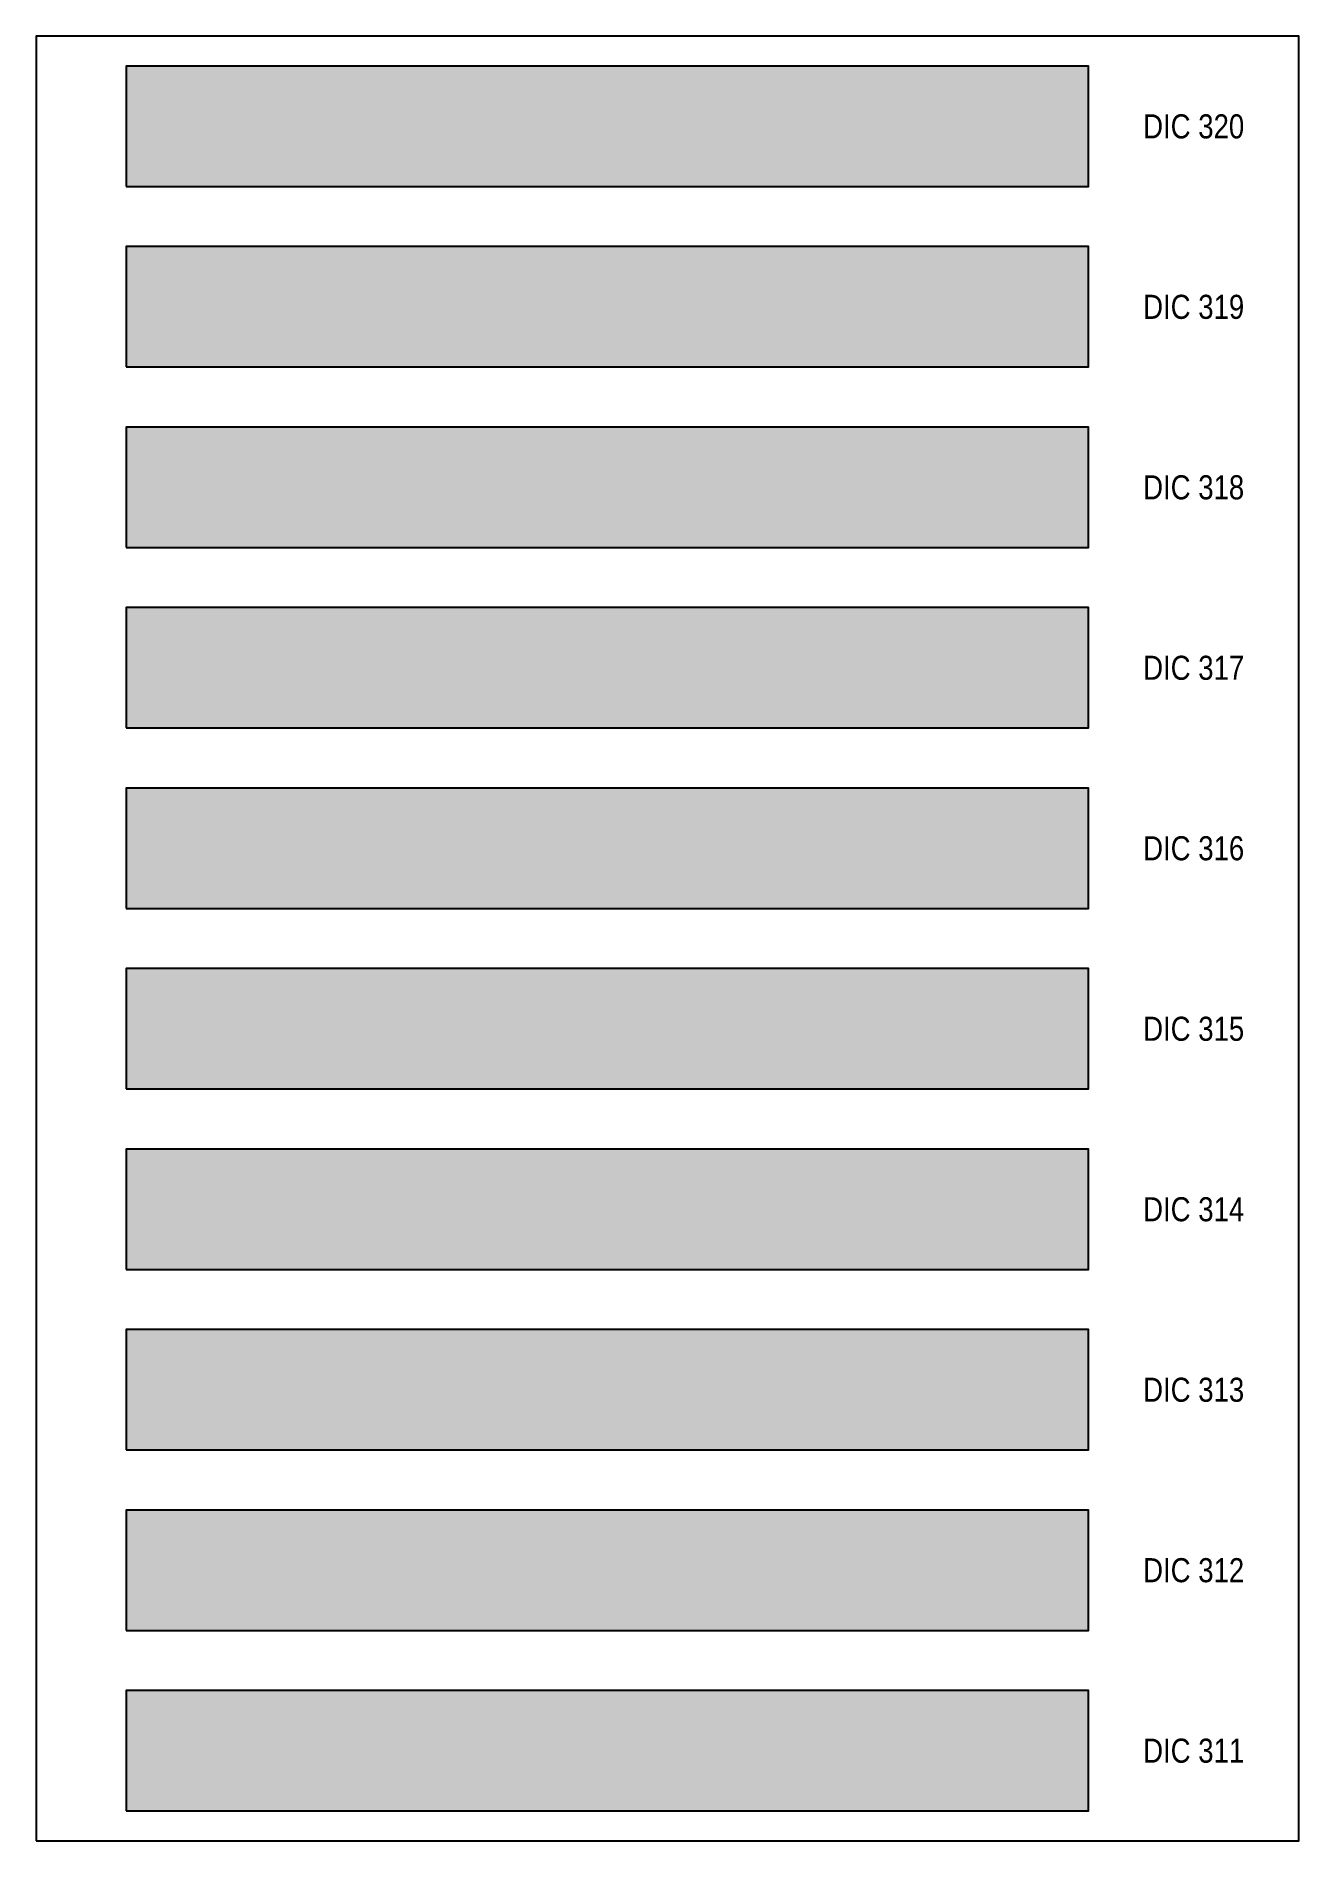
# Model space of a CAD drawing. Header units: millimetres. Extents: x -813692 to 807431, y 0 to 1813163.
# Drawn here: x 0 to 210, y 9300 to 9600 of the extents above; entities that cross this region are included whole.
import ezdxf
from ezdxf.enums import TextEntityAlignment as Align

# ---------------------------------------------------------------- set-up
doc = ezdxf.new("R2010")
doc.units = ezdxf.units.MM
doc.styles.get("Standard").update_dxf_attribs({"font": 'ARIALN.TTF'})

msp = doc.modelspace()

# ---------------------------------------------------------------- texts
at = {"layer": 'Defpoints', "color": 7, "ltscale": 100}
for s, p in [('DIC 320', (192.5, 9585)), ('DIC 319', (192.5, 9555)), ('DIC 318', (192.5, 9525)), ('DIC 317', (192.5, 9495)), ('DIC 316', (192.5, 9465)), ('DIC 315', (192.5, 9435)), ('DIC 314', (192.5, 9405)), ('DIC 313', (192.5, 9375)), ('DIC 312', (192.5, 9345)), ('DIC 311', (192.5, 9315))]:
    msp.add_text(s, height=4, dxfattribs=at).set_placement(p, align=Align.MIDDLE)

# ---------------------------------------------------------------- hatches: boundary and pattern name
at = {"layer": 'Defpoints', "ltscale": 100, "true_color": 0xbd6142}
msp.add_hatch(color=25, dxfattribs=at).paths.add_polyline_path([(15, 9575), (175, 9575), (175, 9595), (15, 9595)])
at = {"layer": 'Defpoints', "ltscale": 100, "true_color": 0xbe6d40}
msp.add_hatch(color=35, dxfattribs=at).paths.add_polyline_path([(15, 9545), (175, 9545), (175, 9565), (15, 9565)])
at = {"layer": 'Defpoints', "ltscale": 100, "true_color": 0xcd865b}
msp.add_hatch(color=23, dxfattribs=at).paths.add_polyline_path([(15, 9515), (175, 9515), (175, 9535), (15, 9535)])
at = {"layer": 'Defpoints', "ltscale": 100, "true_color": 0xb06239}
msp.add_hatch(color=25, dxfattribs=at).paths.add_polyline_path([(15, 9485), (175, 9485), (175, 9505), (15, 9505)])
at = {"layer": 'Defpoints', "ltscale": 100, "true_color": 0xcb9061}
msp.add_hatch(color=33, dxfattribs=at).paths.add_polyline_path([(15, 9455), (175, 9455), (175, 9475), (15, 9475)])
at = {"layer": 'Defpoints', "ltscale": 100, "true_color": 0xc37750}
msp.add_hatch(color=23, dxfattribs=at).paths.add_polyline_path([(15, 9425), (175, 9425), (175, 9445), (15, 9445)])
at = {"layer": 'Defpoints', "ltscale": 100, "true_color": 0xc0802e}
msp.add_hatch(color=45, dxfattribs=at).paths.add_polyline_path([(15, 9395), (175, 9395), (175, 9415), (15, 9415)])
at = {"layer": 'Defpoints', "ltscale": 100, "true_color": 0xca9349}
msp.add_hatch(color=33, dxfattribs=at).paths.add_polyline_path([(15, 9365), (175, 9365), (175, 9385), (15, 9385)])
at = {"layer": 'Defpoints', "ltscale": 100, "true_color": 0x58382b}
msp.add_hatch(color=39, dxfattribs=at).paths.add_polyline_path([(15, 9335), (175, 9335), (175, 9355), (15, 9355)])
at = {"layer": 'Defpoints', "ltscale": 100, "true_color": 0x4f342a}
msp.add_hatch(color=29, dxfattribs=at).paths.add_polyline_path([(15, 9305), (175, 9305), (175, 9325), (15, 9325)])
msp.add_hatch(color=29, dxfattribs=at).paths.add_polyline_path([(15, 9305), (175, 9305), (175, 9325), (15, 9325)])

# ---------------------------------------------------------------- linework, layer by layer
at = {"layer": 'Defpoints', "color": 7, "ltscale": 100}
msp.add_lwpolyline([(0, 9300), (210, 9300), (210, 9600), (0, 9600)], close=True, dxfattribs=at)
msp.add_lwpolyline([(0, 9300), (210, 9300), (210, 9600), (0, 9600)], close=True, dxfattribs=at)
at = {"layer": 'Defpoints', "color": 25, "ltscale": 100, "true_color": 0xbd6142}
msp.add_lwpolyline([(15, 9575), (175, 9575), (175, 9595), (15, 9595)], close=True, dxfattribs=at)
at = {"layer": 'Defpoints', "color": 35, "ltscale": 100, "true_color": 0xbe6d40}
msp.add_lwpolyline([(15, 9545), (175, 9545), (175, 9565), (15, 9565)], close=True, dxfattribs=at)
at = {"layer": 'Defpoints', "color": 23, "ltscale": 100, "true_color": 0xcd865b}
msp.add_lwpolyline([(15, 9515), (175, 9515), (175, 9535), (15, 9535)], close=True, dxfattribs=at)
at = {"layer": 'Defpoints', "color": 25, "ltscale": 100, "true_color": 0xb06239}
msp.add_lwpolyline([(15, 9485), (175, 9485), (175, 9505), (15, 9505)], close=True, dxfattribs=at)
at = {"layer": 'Defpoints', "color": 33, "ltscale": 100, "true_color": 0xcb9061}
msp.add_lwpolyline([(15, 9455), (175, 9455), (175, 9475), (15, 9475)], close=True, dxfattribs=at)
at = {"layer": 'Defpoints', "color": 23, "ltscale": 100, "true_color": 0xc37750}
msp.add_lwpolyline([(15, 9425), (175, 9425), (175, 9445), (15, 9445)], close=True, dxfattribs=at)
at = {"layer": 'Defpoints', "color": 45, "ltscale": 100, "true_color": 0xc0802e}
msp.add_lwpolyline([(15, 9395), (175, 9395), (175, 9415), (15, 9415)], close=True, dxfattribs=at)
at = {"layer": 'Defpoints', "color": 33, "ltscale": 100, "true_color": 0xca9349}
msp.add_lwpolyline([(15, 9365), (175, 9365), (175, 9385), (15, 9385)], close=True, dxfattribs=at)
at = {"layer": 'Defpoints', "color": 39, "ltscale": 100, "true_color": 0x58382b}
msp.add_lwpolyline([(15, 9335), (175, 9335), (175, 9355), (15, 9355)], close=True, dxfattribs=at)
at = {"layer": 'Defpoints', "color": 29, "ltscale": 100, "true_color": 0x4f342a}
msp.add_lwpolyline([(15, 9305), (175, 9305), (175, 9325), (15, 9325)], close=True, dxfattribs=at)
msp.add_lwpolyline([(15, 9305), (175, 9305), (175, 9325), (15, 9325)], close=True, dxfattribs=at)

msp.set_redraw_order([(e.dxf.handle, doc.entitydb.next_handle()) for e in msp.query("TEXT MTEXT ATTDEF DIMENSION ARC_DIMENSION")])  # texts and dimensions are drawn at this point

doc.saveas('drawing.dxf')
